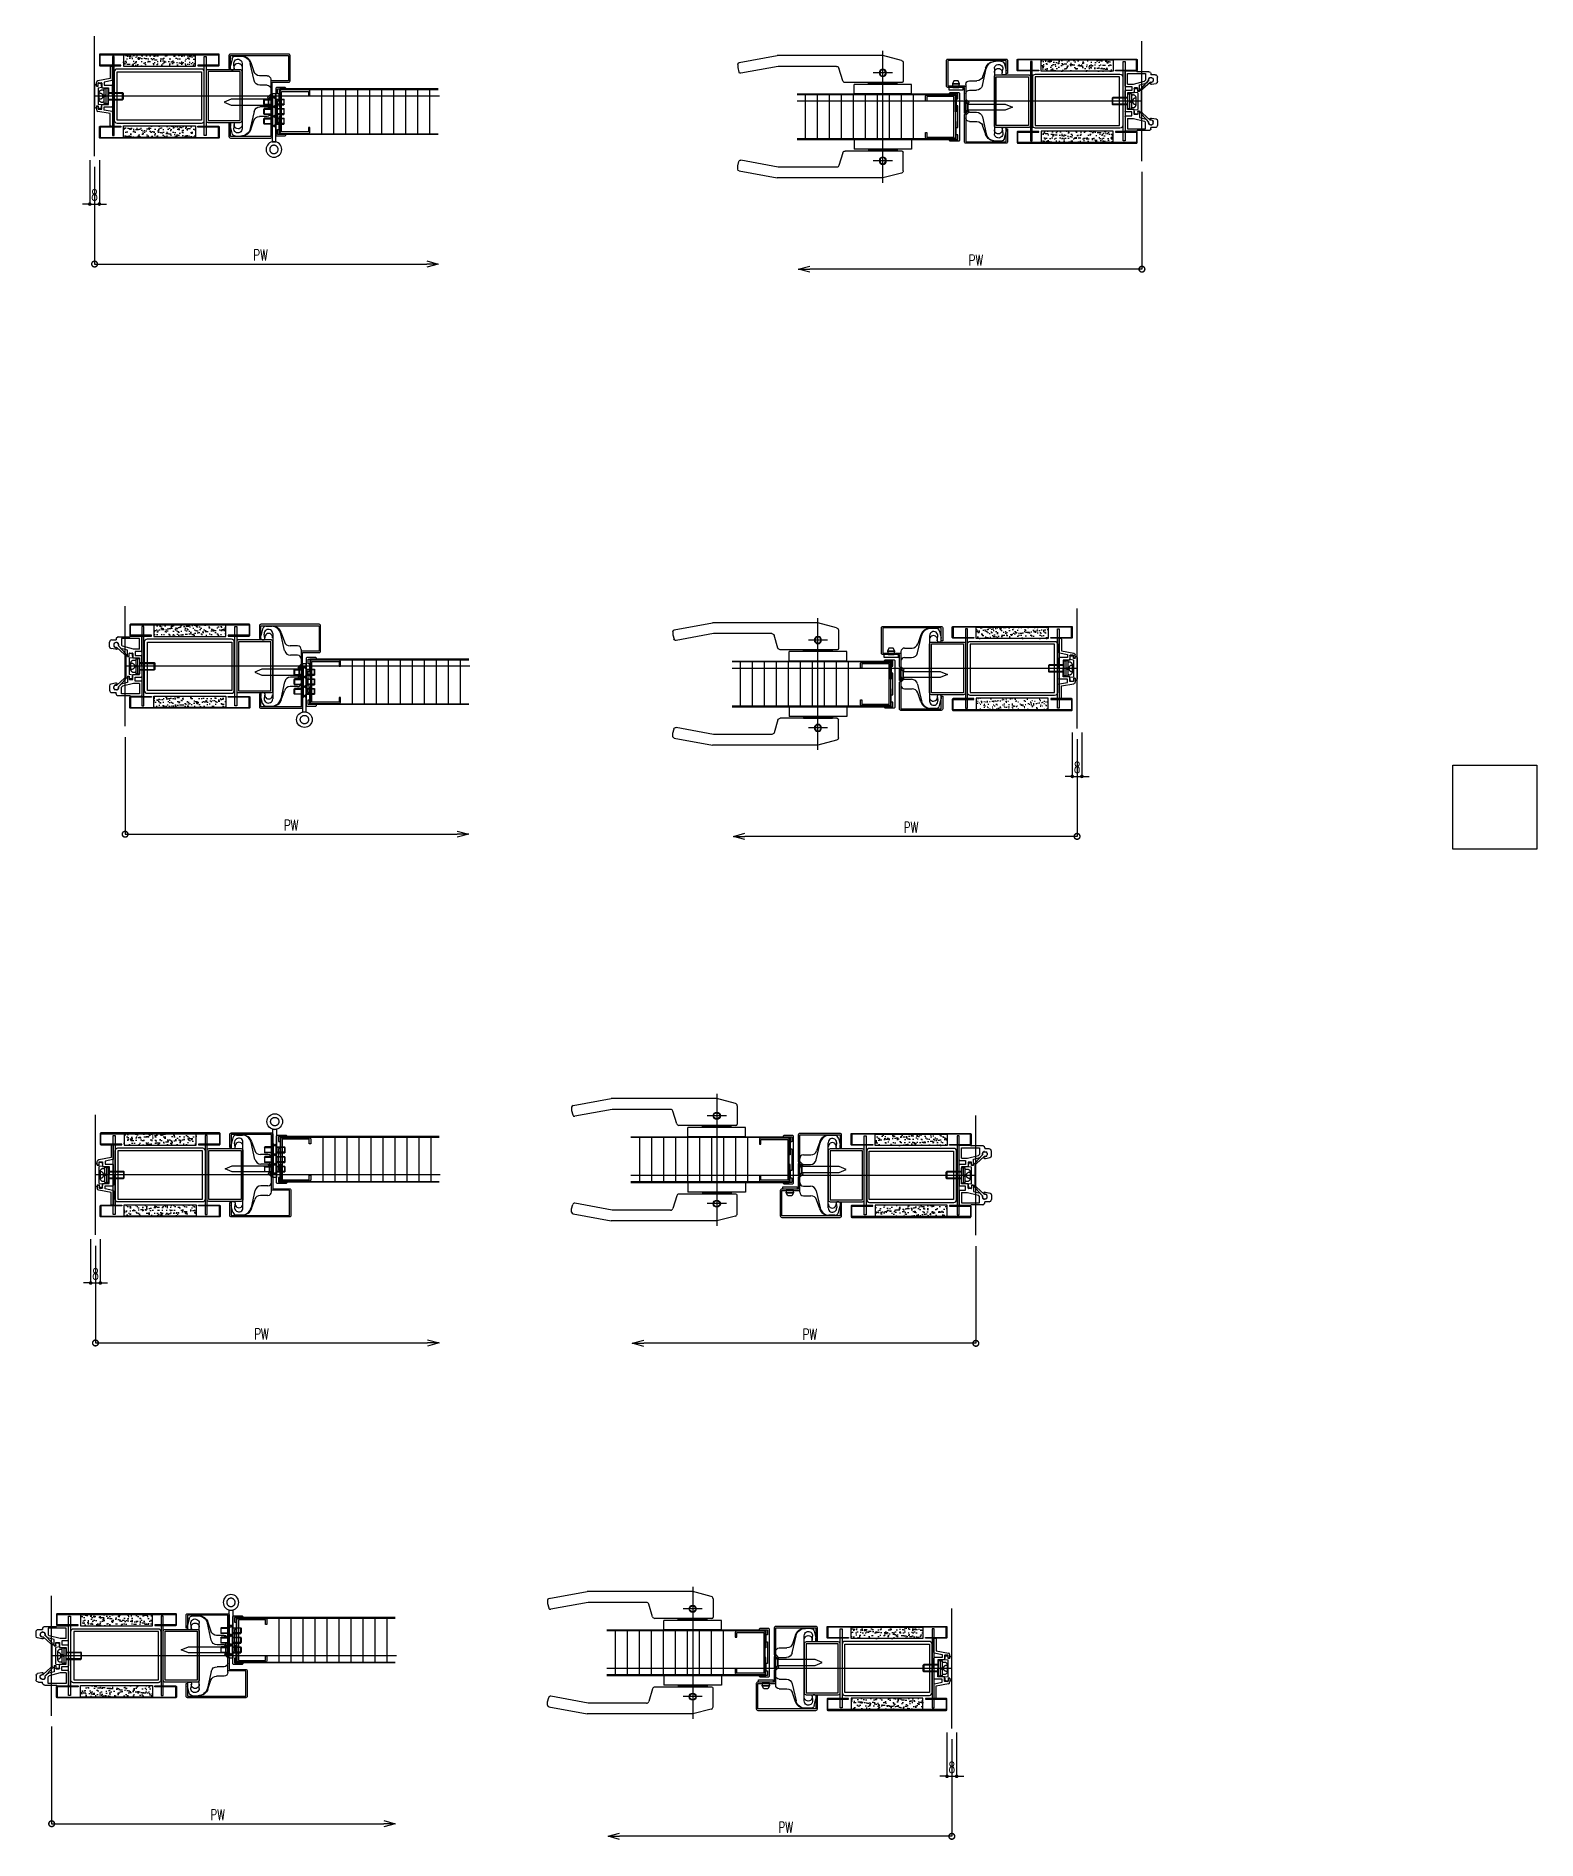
# Model space of a CAD drawing. Extents: x 21 to 47673, y 9 to 26406.
# Drawn here: x 7308 to 8560, y 17251 to 18754 of the extents above; entities that cross this region are included whole.
import ezdxf

# ---------------------------------------------------------------- set-up
doc = ezdxf.new("R2010")
doc.units = 0
doc.header["$LTSCALE"] = 10
doc.header["$PDMODE"] = 35
doc.header["$PDSIZE"] = 5
doc.linetypes.add('HIDDEN', pattern=[9.525, 6.35, -3.175])
for name, color, linetype in [('_基準', 1, 'Continuous'), ('_製品', 4, 'Continuous'), ('_製品寸法', 9, 'Continuous')]:
    doc.layers.add(name, color=color, linetype=linetype)
doc.styles.add('OKAMURA', font='simplex8.shx', dxfattribs={"width": 0.7, "bigfont": 'BIGFONT.shx'})
doc.dimstyles.new('OKAMURA-003', dxfattribs={"dimscale": 3, "dimtxt": 3, "dimasz": 1, "dimexe": 0, "dimexo": 3, "dimgap": 1, "dimtad": 1, "dimdec": 3, "dimdsep": 46, "dimtxsty": 'OKAMURA', "dimblk1": 'DOT', "dimblk2": 'DOT', "dimsah": 1, "dimcen": 0, "dimclrd": 9, "dimclre": 9, "dimclrt": 3, "dimadec": 0, "dimazin": 0, "dimtfac": 1, "dimtdec": 3, "dimtix": 1, "dimtmove": 2, "dimatfit": 3, "dimldrblk": 'NONE', "dimfxl": 0, "dimtolj": 1, "dimarcsym": 0})

# ---------------------------------------------------------------- blocks, each defined once
blk = doc.blocks.new('AUDIT_I_130227104929-0')
for p, q in [((0, 4), (0, -4)), ((0, 4), (0.3, 4)), ((0.3, 4), (0.3, -4)), ((0.3, 4), (2.3, 2)), ((2.7, 2), (2.7, -1.9)), ((8, 1.6), (2.7, 1.6)), ((2.8, 2), (7.8, 2)), ((8, 1.6), (7.8, 2)), ((7.8, 2), (7.8, -1.9)), ((8, -1.5), (8, 1.6)), ((0, -4), (0.3, -4)), ((0.3, -4), (2.3, -1.9)), ((8, -1.5), (2.7, -1.5)), ((2.8, -1.9), (7.8, -1.9)), ((8, -1.5), (7.8, -1.9))]:
    blk.add_line(p, q)
for centre, radius, start, end in [((2.5, 2.2), 0.3, 225, 315), ((2.8, 2.1), 0.101, 249.8874, 290.1126), ((2.5, -2.1), 0.3, 45, 135), ((2.8, -2), 0.101, 69.8874, 110.1126)]:
    blk.add_arc(centre, radius, start, end)
blk = doc.blocks.new('A$C72ED3FC6')
at = {"layer": '_製品'}
for p, q in [((0.5, 9.3), (0, 8.7)), ((12.8, 8.7), (0, 8.7)), ((0, 8.7), (0, 3.7)), ((12.8, 3.7), (0, 3.7)), ((0, 3.7), (0.5, 3.2)), ((12.8, 9.3), (0.5, 9.3)), ((0.5, 3.2), (0.5, 9.3)), ((12.8, 3.2), (0.5, 3.2)), ((12.8, 12.5), (14.4, 12.5)), ((12.8, 12.5), (12.8, 0)), ((14.4, 0), (12.8, 0)), ((14.4, 12.5), (14.4, 0)), ((16, 12.5), (14.4, 12.5)), ((14.4, 7.2), (16, 6.3)), ((14.4, 6.3), (16, 5.3)), ((16, 12.5), (16, 0)), ((14.4, 0), (16, 0))]:
    blk.add_line(p, q, dxfattribs=at)
at = {"layer": '_製品', "linetype": 'HIDDEN', "ltscale": 0.5}
blk.add_line((20, 3.7), (20, 8.7), dxfattribs=at)
for centre, radius, start, end in [((17.5, 9), 2.48, 353.0727, 128.2119), ((17.5, 3.5), 2.48, 231.7881, 6.9274), ((19.4, 6.5), 2.37, 74.4113, 185.2), ((19.4, 6), 2.37, 174.8002, 285.5887)]:
    blk.add_arc(centre, radius, start, end, dxfattribs=at)
blk = doc.blocks.new('A$C46606B5D')
at = {"layer": '_製品'}
for p, q in [((0, 17.8), (0.5, 21)), ((3, 17.5), (0, 17.8)), ((0.5, 21), (3, 21)), ((3, 18.8), (3, 21)), ((4.5, 18.8), (3, 18.8)), ((3, 17.5), (3, 3.5)), ((4.5, 18.8), (4.5, 20.5)), ((4.5, 20.5), (5, 20.5)), ((6, 19.5), (5, 20.5)), ((6, 19.5), (6, 1.5)), ((0, 3.2), (3, 3.5)), ((0.5, 0), (0, 3.2)), ((0.5, 0), (3, 0)), ((3, 2.3), (3, 0)), ((4.5, 2.3), (3, 2.3)), ((4.5, 2.3), (4.5, 0.5)), ((4.5, 0.5), (5, 0.5)), ((6, 1.5), (5, 0.5))]:
    blk.add_line(p, q, dxfattribs=at)
blk = doc.blocks.new('A$C79397D4C')
at = {"layer": '_製品'}
for p, q in [((23, 99), (23, 79.2)), ((24, 100), (26, 100)), ((27, 76.6), (27, 99)), ((0, 67.6), (0, 72.6)), ((0.6, 67), (2.4, 67)), ((23, 79.2), (2.5, 75.5)), ((3, 67.6), (3, 71.4)), ((3.6, 72), (8.4, 72)), ((9, 71.4), (9, 64)), ((9, 64), (20, 64)), ((26.2, 75.7), (13, 73.3)), ((13, 73.3), (13, 68)), ((13, 68), (26, 68)), ((20, 64), (20, 50.6)), ((27, 50.6), (27, 67)), ((0, 32.4), (0, 27.4)), ((0.6, 33), (2.4, 33)), ((3, 32.4), (3, 28.6)), ((9, 36), (20, 36)), ((9, 28.6), (9, 36)), ((13, 26.7), (13, 32)), ((13, 32), (26, 32)), ((20, 50.6), (20.6, 50)), ((20, 50.6), (20.6, 50)), ((20, 49.4), (20.6, 50)), ((20, 49.4), (20.6, 50)), ((20, 36), (20, 49.4)), ((27, 50.6), (26.4, 50)), ((27, 50.6), (26.4, 50)), ((27, 49.4), (26.4, 50)), ((27, 49.4), (26.4, 50)), ((27, 49.4), (27, 33)), ((23, 20.8), (2.5, 24.5)), ((3.6, 28), (8.4, 28)), ((26.2, 24.3), (13, 26.7)), ((23, 1), (23, 20.8)), ((24, 0), (26, 0)), ((27, 23.4), (27, 1))]:
    blk.add_line(p, q, dxfattribs=at)
for centre, radius, start, end in [((24, 99), 1, 90, 180), ((26, 99), 1, 0, 90), ((3, 72.6), 3, 100, 180), ((0.6, 67.6), 0.6, 180, 270), ((2.4, 67.6), 0.6, 270, 360), ((3.6, 71.4), 0.6, 90, 180), ((8.4, 71.4), 0.6, 0, 90), ((26, 67), 1, 0, 90), ((26, 76.6), 1, 280, 0), ((0.6, 32.4), 0.6, 90, 180), ((2.4, 32.4), 0.6, 0, 90), ((26, 33), 1, 270, 0), ((3, 27.4), 3, 180, 260), ((3.6, 28.6), 0.6, 180, 270), ((8.4, 28.6), 0.6, 270, 0), ((24, 1), 1, 180, 270), ((26, 1), 1, 270, 0), ((26, 23.4), 1, 0, 80)]:
    blk.add_arc(centre, radius, start, end, dxfattribs=at)
blk = doc.blocks.new('P15CEUG枠')
at = {"layer": '_製品', "xscale": -0.5, "yscale": 0.5, "zscale": 0.5}
blk.add_blockref('A$C79397D4C', (-1.5, -25), dxfattribs=at)
at = {"layer": '_製品'}
for name, p in [('A$C72ED3FC6', (-23.8, -6.3)), ('A$C46606B5D', (-6, -10.5))]:
    blk.add_blockref(name, p, dxfattribs=at)
blk = doc.blocks.new('P15_BASE_SS_SE_UG_CHOT')
at = {"layer": '_製品'}
h = blk.add_hatch(dxfattribs=at)
h.set_pattern_fill('AR-SAND', color=256, scale=0.1, style=0)
h.set_pattern_definition([(37.5, (-5088.2946, -2583.4344), (-0.160003, 4.8941324), [0, -3.8608, 0, -4.318, 0, -4.1275]), (7.5, (-5088.2946, -2583.4344), (4.495233, 7.168251), [0, -2.0828, 0, -3.4798, 0, -1.3335]), (327.5, (-5091.419, -2583.4344), (7.9099237, 0.014372), [0, -1.27, 0, -4.572, 0, -5.969]), (317.5, (-5091.419, -2583.4344), (7.6355645, 2.229293), [0, -0.635, 0, -2.9972, 0, -3.429])])
h.paths.add_polyline_path([(-24, 24.9), (-84, 24.9), (-84, 34.4), (-24, 34.4)])
h = blk.add_hatch(dxfattribs=at)
h.set_pattern_fill('AR-SAND', color=256, scale=0.1, style=0)
h.set_pattern_definition([(37.5, (-5088.2946, -2676.4513), (-0.160003, 4.8941324), [0, -3.8608, 0, -4.318, 0, -4.1275]), (7.5, (-5088.2946, -2676.451), (4.495233, 7.168251), [0, -2.0828, 0, -3.4798, 0, -1.3335]), (327.5, (-5091.419, -2676.4513), (7.9099237, 0.014372), [0, -1.27, 0, -4.572, 0, -5.969]), (317.5, (-5091.419, -2676.451), (7.6355645, 2.229293), [0, -0.635, 0, -2.9972, 0, -3.429])])
h.paths.add_polyline_path([(-24, -24.9), (-84, -24.9), (-84, -34.4), (-24, -34.4)])
for p, q in [((-117.5, 33.3), (-122.7, 33.3)), ((-114.6, 31), (-113.2, 25.3)), ((-143.8, 17), (-137.5, 17)), ((-133, 13), (-129.8, 27.1)), ((-130.2, 27.9), (-132.8, 20.4)), ((-123, 27.2), (-123, 23.9)), ((-123, 27.2), (-123, -27.2)), ((-123, 23.9), (-123, -27.2)), ((-116.5, 23.1), (-116, 26.8)), ((-114.2, 22), (-115.5, 22)), ((-113.2, 23), (-113.2, 25.3)), ((-279.5, -31.4), (-279.5, 5.4)), ((-269.5, -31.4), (-269.5, 5.4)), ((-259.5, -31.4), (-259.5, 5.4)), ((-249.5, -31.4), (-249.5, 5.4)), ((-239.5, -31.4), (-239.5, 5.4)), ((-229.5, -31.4), (-229.5, 5.4)), ((-219.5, -31.4), (-219.5, 5.4)), ((-209.5, -31.4), (-209.5, 5.4)), ((-199.5, -31.4), (-199.5, 5.4)), ((-189.5, -31.4), (-189.5, 5.4)), ((-146.8, 14), (-146.8, -14)), ((-143.8, 9.1), (-137.9, 9.1)), ((-143.8, -9.1), (-137.9, -9.1)), ((-133, -13), (-129.8, -27.1)), ((-143.8, -17), (-137.5, -17)), ((-130.2, -27.9), (-132.8, -20.4)), ((-116.5, -23.1), (-116, -26.8)), ((-114.2, -22), (-115.5, -22)), ((-114.6, -31), (-113.2, -25.3)), ((-113.2, -23), (-113.2, -25.3)), ((-117.5, -33.3), (-122.7, -33.3))]:
    blk.add_line(p, q, dxfattribs=at)
for points in [[(-146.8, 11.5), (-146.8, 1.6), (-144.1, -1.2), (-144.9, -2), (-147.6, 0.7, -0.198912), (-148, 1.6), (-148, 11.5), (-161.8, 11.5, -0.414214), (-163, 12.7), (-163, 33.8, -0.414214), (-161.8, 35), (-113.2, 35, -0.414214), (-112, 33.8), (-112, 23), (-113.2, 23), (-113.2, 33.8), (-161.8, 33.8), (-161.8, 12.7), (-148, 12.7, -0.414214)], [(-103.4, 35), (-4.6, 35, -0.414214), (-4, 34.4), (-4, 25.8, -0.414214), (-4.6, 25.2), (-22, 25.2), (-22, 25.8), (-4.6, 25.8), (-4.6, 34.4), (-103.4, 34.4), (-103.4, 25.8), (-86, 25.8), (-86, 25.2), (-103.4, 25.2, -0.414214), (-104, 25.8), (-104, 34.4, -0.414214)], [(-93, 20.4), (-93, -20.4, -0.414214), (-94.6, -22), (-121.4, -22, -0.414214), (-123, -20.4), (-123, 20.4, -0.414214), (-121.4, 22), (-94.6, 22, -0.414214)], [(-89.1, 22.5), (-18.7, 22.5, -0.414214), (-16.4, 20.2), (-16.4, -20.2, -0.414214), (-18.7, -22.5), (-89.1, -22.5, -0.414214), (-91.4, -20.2), (-91.4, 20.2, -0.414214)], [(-178.3, 5.1), (-155.7, 5.1, -0.414214), (-154.5, 3.9), (-154.5, -29.9, -0.414214), (-155.7, -31.1), (-178.3, -31.1, -0.414214), (-179.5, -29.9), (-179.5, -26.1), (-178.3, -26.1), (-178.3, -29.9), (-155.7, -29.9), (-155.7, 3.9), (-178.3, 3.9), (-178.3, 0.1), (-179.5, 0.1), (-179.5, 3.9, -0.414214)], [(-151, 2), (-148, 2), (-148, -38.2, 0.116963), (-151, -38.2)], [(-146.8, -33.8), (-113.2, -33.8), (-113.2, -23), (-112, -23), (-112, -33.8, -0.414214), (-113.2, -35), (-146.8, -35, -0.414214), (-148, -33.8), (-148, -11.6, -0.198912), (-147.6, -10.7), (-144.9, -8), (-144.1, -8.8), (-146.8, -11.6)], [(-103.4, -35), (-4.6, -35, 0.414214), (-4, -34.4), (-4, -25.8, 0.414214), (-4.6, -25.2), (-22, -25.2), (-22, -25.8), (-4.6, -25.8), (-4.6, -34.4), (-103.4, -34.4), (-103.4, -25.8), (-86, -25.8), (-86, -25.2), (-103.4, -25.2, 0.414214), (-104, -25.8), (-104, -34.4, 0.414214)]]:
    blk.add_lwpolyline(points, format="xyb", close=True, dxfattribs=at)
for points in [[(-93, -33), (-91.4, -33), (-91.4, 33), (-93, 33)], [(-24, 24.9), (-84, 24.9), (-84, 34.4), (-24, 34.4)], [(-14.8, -33), (-16.4, -33), (-16.4, 33), (-14.8, 33)], [(-94.6, 20.4), (-94.6, -20.4), (-121.4, -20.4), (-121.4, 20.4)], [(-89.1, 20.2), (-89.1, -20.2), (-18.7, -20.2), (-18.7, 20.2)], [(-153.9, 2), (-152.5, 2), (-152.5, 6), (-159.5, 6), (-159.5, 6.6), (-158.9, 7.2), (-151.6, 7.2), (-151, 6.6), (-151, -32.6), (-151.6, -33.2), (-158.9, -33.2), (-159.5, -32.6), (-159.5, -32), (-152.5, -32), (-152.5, -28), (-153.9, -28), (-153.9, -22), (-152.5, -22), (-152.5, -4), (-153.9, -4)], [(-147.6, 0), (-147.6, -10), (-148, -10), (-148, 0)], [(-123, -2.5), (-114, -2.5), (-108, -5), (-114, -7.5), (-123, -7.5)], [(-24, -24.9), (-84, -24.9), (-84, -34.4), (-24, -34.4)]]:
    blk.add_lwpolyline(points, close=True, dxfattribs=at)
for points in [[(-286.5, 6), (-154.5, 6, -0.408367), (-153.9, 5.4), (-153.9, -9), (-154.5, -9), (-154.5, 5.4), (-286.5, 5.4)], [(-286.5, -32), (-154.5, -32, 0.408367), (-153.9, -31.4), (-153.9, -17), (-154.5, -17), (-154.5, -31.4), (-286.5, -31.4)]]:
    blk.add_lwpolyline(points, format="xyb", dxfattribs=at)
at = {"layer": '_製品', "linetype": 'HIDDEN'}
for points in [[(-147.6, -10), (-147.6, 0), (-145.1, -2.5), (-145.1, -7.5)], [(-145.1, -2.5), (-123, -2.5), (-123, -7.5), (-145.1, -7.5)]]:
    blk.add_lwpolyline(points, close=True, dxfattribs=at)
at = {"layer": '_製品'}
blk.add_circle((-149.5, -44.5), 6.5, dxfattribs=at)
at = {"layer": '_製品', "linetype": 'HIDDEN'}
blk.add_circle((-149.5, -44.5), 3.5, dxfattribs=at)
at = {"layer": '_製品'}
for centre, radius, start, end in [((-122.7, 25.3), 8, 90, 161.3544), ((-122, 25.3), 8, 90, 167.2467), ((-119.5, 27.2), 3.5, 352.7196, 180), ((-117.5, 30.3), 3, 14.0362, 90), ((-143.8, 14), 3, 90, 180), ((-137.5, 22), 5, 270, 341.3544), ((-119.7, 24), 3.3, 353.371, 183.5845), ((-115.5, 23), 1, 172.7196, 270), ((-114.2, 23), 1, 270, 0), ((-143.8, 6.1), 3, 90, 180), ((-137.9, 14.1), 5, 270, 347.2467), ((-143.8, -6.1), 3, 180, 270), ((-143.8, -14), 3, 180, 270), ((-137.9, -14.1), 5, 12.7533, 90), ((-137.5, -22), 5, 18.6456, 90), ((-122.7, -25.3), 8, 198.6456, 270), ((-122, -25.3), 8, 192.7533, 270), ((-119.7, -24), 3.3, 176.4155, 6.629), ((-119.5, -27.2), 3.5, 180, 7.2804), ((-115.5, -23), 1, 90, 187.2804), ((-114.2, -23), 1, 0, 90), ((-117.5, -30.3), 3, 270, 345.9638)]:
    blk.add_arc(centre, radius, start, end, dxfattribs=at)
blk.add_blockref('P15CEUG枠', (0, 0), dxfattribs=at)
at = {"layer": '_製品', "yscale": 1.25, "zscale": 1.25}
for p, xscale in [((-148, -5), -1.25), ((-148, -13), -1.25), ((-151, -5), 1.25), ((-151, -13), 1.25), ((-148, -21), -1.25), ((-151, -21), 1.25)]:
    blk.add_blockref('AUDIT_I_130227104929-0', p, dxfattribs=dict(at, xscale=xscale))
blk = doc.blocks.new('_DotSmall')
at = {"color": 0, "const_width": 0.5}
blk.add_lwpolyline([(-0.0625, 0, 1), (0.0625, 0, 1)], format="xyb", close=True, dxfattribs=at)
blk = doc.blocks.new('_Open30')
at = {"color": 0, "linetype": 'ByBlock', "lineweight": -2}
for p, q in [((-1, 0.27), (0, 0)), ((0, 0), (-1, -0.27)), ((0, 0), (-1, 0))]:
    blk.add_line(p, q, dxfattribs=at)
blk = doc.blocks.new('*D498')
at = {"layer": '_製品寸法', "color": 9, "lineweight": -2, "transparency": 16777216}
for p, q in [((0, -59), (0, -140)), ((0, -140), (276.9, -140))]:
    blk.add_line(p, q, dxfattribs=at)
at = {"layer": 'Defpoints', "color": 0, "transparency": 16777216}
for p in [(286.5, -32), (0, -50), (286.5, -140)]:
    blk.add_point(p, dxfattribs=at)
at = {"layer": '_製品寸法', "color": 9, "lineweight": -2, "transparency": 16777216, "xscale": 9.600000000000001, "yscale": 9.600000000000001, "zscale": 9.600000000000001, "rotation": 180}
blk.add_blockref('_DotSmall', (0, -140), dxfattribs=at)
at = {"layer": '_製品寸法', "color": 9, "lineweight": -2, "transparency": 16777216, "xscale": 9.600000000000001, "yscale": 9.600000000000001, "zscale": 9.600000000000001}
blk.add_blockref('_Open30', (286.5, -140), dxfattribs=at)
at = {"layer": '_製品寸法', "color": 3, "transparency": 16777216, "insert": (138.4, -132.5), "char_height": 9, "attachment_point": 5, "style": 'OKAMURA'}
blk.add_mtext('\\A1;PW', dxfattribs=at)
blk = doc.blocks.new('_None')
blk = doc.blocks.new('_DOT')
at = {"color": 0, "linetype": 'ByBlock'}
blk.add_line((-0.5, 0), (-1, 0), dxfattribs=at)
at = {"color": 0, "linetype": 'ByBlock', "const_width": 0.5}
blk.add_lwpolyline([(-0.25, 0, 1), (0.25, 0, 1)], format="xyb", close=True, dxfattribs=at)
blk = doc.blocks.new('*D499')
at = {"layer": '_製品寸法', "color": 9, "lineweight": -2, "transparency": 16777216}
for p, q in [((-4, -53.4), (-4, -90)), ((4, -53.4), (4, -90)), ((-7, -90), (-10, -90)), ((-4, -90), (4, -90)), ((7, -90), (10, -90))]:
    blk.add_line(p, q, dxfattribs=at)
at = {"layer": 'Defpoints', "color": 0, "transparency": 16777216}
for p in [(-4, -44.4), (4, -44.4), (4, -90)]:
    blk.add_point(p, dxfattribs=at)
at = {"layer": '_製品寸法', "color": 9, "lineweight": -2, "transparency": 16777216, "xscale": 3, "yscale": 3, "zscale": 3}
blk.add_blockref('_DOT', (-4, -90), dxfattribs=at)
at = {"layer": '_製品寸法', "color": 9, "lineweight": -2, "transparency": 16777216, "xscale": 3, "yscale": 3, "zscale": 3, "rotation": 180}
blk.add_blockref('_DOT', (4, -90), dxfattribs=at)
at = {"layer": '_製品寸法', "color": 3, "transparency": 16777216, "insert": (0, -82.5), "char_height": 9, "attachment_point": 5, "style": 'OKAMURA'}
blk.add_mtext('\\A1;8', dxfattribs=at)
blk = doc.blocks.new('A$C32CB7D14')
at = {"layer": '_製品'}
for p, q in [((0, 19.5), (1, 20.5)), ((0, 19.5), (0, 1.5)), ((1.5, 20.5), (1, 20.5)), ((1.5, 18.7), (1.5, 20.5)), ((1.5, 18.7), (3, 18.7)), ((3, 18.7), (3, 21)), ((5.5, 21), (3, 21)), ((3, 17.5), (6, 17.8)), ((3, 17.5), (3, 3.5)), ((6, 17.8), (5.5, 21)), ((0, 1.5), (1, 0.5)), ((1.5, 0.5), (1, 0.5)), ((1.5, 2.2), (1.5, 0.5)), ((1.5, 2.2), (3, 2.2)), ((6, 3.2), (3, 3.5)), ((3, 2.2), (3, 0)), ((5.5, 0), (6, 3.2)), ((5.5, 0), (3, 0))]:
    blk.add_line(p, q, dxfattribs=at)
blk = doc.blocks.new('A$C47657887')
at = {"layer": '_製品'}
for p, q in [((2.5, 6), (8.9, 0.2)), ((9.8, 1), (3.9, 7.4))]:
    blk.add_line(p, q, dxfattribs=at)
for centre, radius, start, end in [((2, 8), 2, 345.1323, 284.8682), ((9.3, 0.6), 0.6, 225, 45)]:
    blk.add_arc(centre, radius, start, end, dxfattribs=at)
blk = doc.blocks.new('P15CEUS枠')
at = {"layer": '_製品'}
for p, q in [((-13.5, 16.3), (-13.5, 20)), ((-11.5, 22), (-8, 22)), ((-10, 18.1), (-10, 17.1)), ((-7.8, 19.8), (-8.8, 19.6)), ((-7.8, 15.6), (-8.5, 15.6)), ((-8, 23), (-8, 22)), ((-7.6, 23.8), (-6.8, 24.3)), ((-6.2, 24.5), (3.5, 24.5)), ((-6, 18.3), (-6, 17.1)), ((-6, 17.1), (-4.3, 15.4)), ((11.5, 23), (-3.5, 23)), ((-3.5, 23), (-3.5, 17.5)), ((-3.5, 17.5), (-2.7, 16.6)), ((6.5, 14.3), (-2.7, 16.6)), ((3.9, 24.9), (3.5, 24.5)), ((4.1, 25), (13, 25)), ((11.5, 14.3), (11.5, 23)), ((13.5, 12.8), (13.5, 24.5)), ((-8.6, 14.1), (-12.3, 14.8)), ((-7.8, 14.1), (-8.6, 14.1)), ((1.5, 13.5), (-2.9, 14.6)), ((1.5, 8.8), (1.5, 13.5)), ((1.8, 8.5), (2.7, 8.5)), ((3, 8.8), (3, 10.7)), ((3.3, 11), (5.7, 11)), ((6, 10.7), (6, 7)), ((6, 7), (11.5, 7)), ((11.5, 14.3), (6.5, 14.3)), ((8, 12.3), (8, 9)), ((13, 12.3), (8, 12.3)), ((8, 9), (13, 9)), ((11.5, 7), (11.5, 0.3)), ((11.5, 0.3), (11.8, 0)), ((11.5, -0.3), (11.8, 0)), ((13.5, 0.3), (13.2, 0)), ((13.2, 0), (13.5, -0.3)), ((13.5, 0.3), (13.5, 8.5)), ((-8.6, -14.1), (-12.3, -14.8)), ((-7.8, -14.1), (-8.6, -14.1)), ((1.5, -13.5), (-2.9, -14.6)), ((6.5, -14.3), (-2.7, -16.6)), ((1.5, -8.8), (1.5, -13.5)), ((1.8, -8.5), (2.7, -8.5)), ((3, -8.8), (3, -10.7)), ((3.3, -11), (5.7, -11)), ((6, -7), (11.5, -7)), ((6, -10.7), (6, -7)), ((11.5, -14.3), (6.5, -14.3)), ((8, -9), (13, -9)), ((8, -12.3), (8, -9)), ((13, -12.3), (8, -12.3)), ((11.5, -7), (11.5, -0.3)), ((11.5, -14.3), (11.5, -23)), ((13.5, -0.3), (13.5, -8.5)), ((13.5, -12.8), (13.5, -24.5)), ((13.5, -12.8), (13.5, -24.5)), ((-13.5, -16.3), (-13.5, -20)), ((-11.5, -22), (-8, -22)), ((-10, -18.1), (-10, -17.1)), ((-7.8, -19.8), (-8.8, -19.6)), ((-7.8, -15.6), (-8.5, -15.6)), ((-8, -23), (-8, -22)), ((-7.6, -23.8), (-6.8, -24.3)), ((-6.2, -24.5), (3.5, -24.5)), ((-6, -17.1), (-4.3, -15.4)), ((-6, -18.3), (-6, -17.1)), ((-3.5, -17.5), (-2.7, -16.6)), ((-3.5, -23), (-3.5, -17.5)), ((11.5, -23), (-3.5, -23)), ((3.9, -24.9), (3.5, -24.5)), ((4.1, -25), (13, -25))]:
    blk.add_line(p, q, dxfattribs=at)
for centre, radius, start, end in [((-11.5, 20), 2, 90, 180), ((-12, 16.3), 1.5, 180, 260), ((-8.5, 18.1), 1.5, 100, 180), ((-8.5, 17.1), 1.5, 180, 270), ((-7, 23), 1, 123.6901, 180), ((-7.5, 18.3), 1.5, 0, 100), ((-7.8, 14.9), 0.75, 270, 90), ((-6.2, 23.5), 1, 90, 123.6901), ((-2.2, 17.5), 3, 225, 255.5), ((4.1, 24.7), 0.3, 90, 135), ((13, 24.5), 0.5, 0, 90), ((1.8, 8.8), 0.3, 180, 270), ((2.7, 8.8), 0.3, 270, 0), ((3.3, 10.7), 0.3, 90, 180), ((5.7, 10.7), 0.3, 0, 90), ((13, 12.8), 0.5, 270, 0), ((13, 8.5), 0.5, 0, 90), ((-12, -16.3), 1.5, 100, 180), ((-7.8, -14.9), 0.75, 270, 90), ((-2.2, -17.5), 3, 104.5, 135), ((1.8, -8.8), 0.3, 90, 180), ((2.7, -8.8), 0.3, 0, 90), ((3.3, -10.7), 0.3, 180, 270), ((5.7, -10.7), 0.3, 270, 360), ((13, -8.5), 0.5, 270, 0), ((13, -12.8), 0.5, 0, 90), ((-11.5, -20), 2, 180, 270), ((-8.5, -17.1), 1.5, 90, 180), ((-8.5, -18.1), 1.5, 180, 260), ((-7, -23), 1, 180, 236.3099), ((-7.5, -18.3), 1.5, 260, 360), ((-6.2, -23.5), 1, 236.3099, 270), ((4.1, -24.7), 0.3, 225, 270), ((13, -24.5), 0.5, 270, 0)]:
    blk.add_arc(centre, radius, start, end, dxfattribs=at)
for name, p in [('A$C47657887', (-10, 9.7)), ('A$C32CB7D14', (0, -10.5))]:
    blk.add_blockref(name, p, dxfattribs=at)
at = {"layer": '_製品', "xscale": -1}
blk.add_blockref('A$C72ED3FC6', (24.3, -6.3), dxfattribs=at)
at = {"layer": '_製品', "xscale": -1, "rotation": 180}
blk.add_blockref('A$C47657887', (-10, -9.7), dxfattribs=at)
blk = doc.blocks.new('P15_BASE_SS_SE_US')
at = {"layer": '_製品'}
h = blk.add_hatch(dxfattribs=at)
h.set_pattern_fill('AR-SAND', color=256, scale=0.1, style=0)
h.set_pattern_definition([(37.5, (-4872.2946, -2583.4344), (-0.160003, 4.8941324), [0, -3.8608, 0, -4.318, 0, -4.1275]), (7.5, (-4872.2946, -2583.4344), (4.495233, 7.168251), [0, -2.0828, 0, -3.4798, 0, -1.3335]), (327.5, (-4875.419, -2583.4344), (7.9099237, 0.014372), [0, -1.27, 0, -4.572, 0, -5.969]), (317.5, (-4875.419, -2583.4344), (7.6355645, 2.229293), [0, -0.635, 0, -2.9972, 0, -3.429])])
h.paths.add_polyline_path([(24, 24.9), (84, 24.9), (84, 34.4), (24, 34.4)])
h = blk.add_hatch(dxfattribs=at)
h.set_pattern_fill('AR-SAND', color=256, scale=0.1, style=0)
h.set_pattern_definition([(37.5, (-4872.2946, -2676.4513), (-0.160003, 4.8941324), [0, -3.8608, 0, -4.318, 0, -4.1275]), (7.5, (-4872.2946, -2676.451), (4.495233, 7.168251), [0, -2.0828, 0, -3.4798, 0, -1.3335]), (327.5, (-4875.419, -2676.4513), (7.9099237, 0.014372), [0, -1.27, 0, -4.572, 0, -5.969]), (317.5, (-4875.419, -2676.451), (7.6355645, 2.229293), [0, -0.635, 0, -2.9972, 0, -3.429])])
h.paths.add_polyline_path([(24, -24.9), (84, -24.9), (84, -34.4), (24, -34.4)])
for p, q in [((114.6, 31), (113.2, 25.3)), ((117.5, 33.3), (122.7, 33.3)), ((113.2, 23), (113.2, 25.3)), ((114.2, 22), (115.5, 22)), ((116.5, 23.1), (116, 26.8)), ((123, 27.2), (123, 23.9)), ((123, 27.2), (123, -27.2)), ((123, 23.9), (123, -27.2)), ((133, 13), (129.8, 27.1)), ((130.2, 27.9), (132.8, 20.4)), ((143.8, 17), (137.5, 17)), ((143.8, 9.1), (137.9, 9.1)), ((146.8, 14), (146.8, -14)), ((190.5, -31.4), (190.5, 5.4)), ((200.5, -31.4), (200.5, 5.4)), ((210.5, -31.4), (210.5, 5.4)), ((220.5, -31.4), (220.5, 5.4)), ((230.5, -31.4), (230.5, 5.4)), ((240.5, -31.4), (240.5, 5.4)), ((250.5, -31.4), (250.5, 5.4)), ((260.5, -31.4), (260.5, 5.4)), ((270.5, -31.4), (270.5, 5.4)), ((280.5, -31.4), (280.5, 5.4)), ((133, -13), (129.8, -27.1)), ((143.8, -9.1), (137.9, -9.1)), ((113.2, -23), (113.2, -25.3)), ((114.6, -31), (113.2, -25.3)), ((114.2, -22), (115.5, -22)), ((116.5, -23.1), (116, -26.8)), ((130.2, -27.9), (132.8, -20.4)), ((143.8, -17), (137.5, -17)), ((117.5, -33.3), (122.7, -33.3))]:
    blk.add_line(p, q, dxfattribs=at)
for points in [[(103.4, 35), (4.6, 35, 0.414214), (4, 34.4), (4, 25.8, 0.414214), (4.6, 25.2), (22, 25.2), (22, 25.8), (4.6, 25.8), (4.6, 34.4), (103.4, 34.4), (103.4, 25.8), (86, 25.8), (86, 25.2), (103.4, 25.2, 0.414214), (104, 25.8), (104, 34.4, 0.414214)], [(146.8, 11.5), (146.8, 1.6), (144.1, -1.2), (144.9, -2), (147.6, 0.7, 0.198912), (148, 1.6), (148, 11.5), (161.8, 11.5, 0.414214), (163, 12.7), (163, 33.8, 0.414214), (161.8, 35), (113.2, 35, 0.414214), (112, 33.8), (112, 23), (113.2, 23), (113.2, 33.8), (161.8, 33.8), (161.8, 12.7), (148, 12.7, 0.414214)], [(88.7, 22.5), (18.3, 22.5, 0.414214), (16, 20.2), (16, -20.2, 0.414214), (18.3, -22.5), (88.7, -22.5, 0.414214), (91, -20.2), (91, 20.2, 0.414214)], [(93, 20.4), (93, -20.4, 0.414214), (94.6, -22), (121.4, -22, 0.414214), (123, -20.4), (123, 20.4, 0.414214), (121.4, 22), (94.6, 22, 0.414214)], [(179.3, 5.1), (156.7, 5.1, 0.414214), (155.5, 3.9), (155.5, -29.9, 0.414214), (156.7, -31.1), (179.3, -31.1, 0.414214), (180.5, -29.9), (180.5, -26.1), (179.3, -26.1), (179.3, -29.9), (156.7, -29.9), (156.7, 3.9), (179.3, 3.9), (179.3, 0.1), (180.5, 0.1), (180.5, 3.9, 0.414214)], [(146.8, -33.8), (113.2, -33.8), (113.2, -23), (112, -23), (112, -33.8, 0.414214), (113.2, -35), (146.8, -35, 0.414214), (148, -33.8), (148, -11.6, 0.198912), (147.6, -10.7), (144.9, -8), (144.1, -8.8), (146.8, -11.6)], [(103.4, -35), (4.6, -35, -0.414214), (4, -34.4), (4, -25.8, -0.414214), (4.6, -25.2), (22, -25.2), (22, -25.8), (4.6, -25.8), (4.6, -34.4), (103.4, -34.4), (103.4, -25.8), (86, -25.8), (86, -25.2), (103.4, -25.2, -0.414214), (104, -25.8), (104, -34.4, -0.414214)]]:
    blk.add_lwpolyline(points, format="xyb", close=True, dxfattribs=at)
for points in [[(14, -33), (15.6, -33), (15.6, 33), (14, 33)], [(24, 24.9), (84, 24.9), (84, 34.4), (24, 34.4)], [(93, -33), (91.4, -33), (91.4, 33), (93, 33)], [(89, 20.2), (89, -20.2), (18.6, -20.2), (18.6, 20.2)], [(94.6, 20.4), (94.6, -20.4), (121.4, -20.4), (121.4, 20.4)], [(153.3, 17), (156.8, 17), (158, 14.5), (152, 14.5)], [(147.6, 0), (147.6, -10), (148, -10), (148, 0)], [(149, 11.5), (161, 11.5), (161, 9.5), (149, 9.5)], [(152, 14.5), (158, 14.5), (157.5, 11.5), (152.5, 11.5)], [(154.9, 2), (153.5, 2), (153.5, 6), (160.5, 6), (160.5, 6.6), (159.9, 7.2), (152.6, 7.2), (152, 6.6), (152, -32.6), (152.6, -33.2), (159.9, -33.2), (160.5, -32.6), (160.5, -32), (153.5, -32), (153.5, -28), (154.9, -28), (154.9, -22), (153.5, -22), (153.5, -4), (154.9, -4)], [(123, -2.5), (114, -2.5), (108, -5), (114, -7.5), (123, -7.5)], [(24, -24.9), (84, -24.9), (84, -34.4), (24, -34.4)]]:
    blk.add_lwpolyline(points, close=True, dxfattribs=at)
at = {"layer": '_製品', "linetype": 'HIDDEN'}
for points in [[(147.6, -10), (147.6, 0), (145.1, -2.5), (145.1, -7.5)], [(145.1, -2.5), (123, -2.5), (123, -7.5), (145.1, -7.5)]]:
    blk.add_lwpolyline(points, close=True, dxfattribs=at)
at = {"layer": '_製品'}
for points in [[(287.5, 6), (155.5, 6, 0.408367), (154.9, 5.4), (154.9, -9), (155.5, -9), (155.5, 5.4), (287.5, 5.4)], [(287.5, -32), (155.5, -32, -0.408367), (154.9, -31.4), (154.9, -17), (155.5, -17), (155.5, -31.4), (287.5, -31.4)]]:
    blk.add_lwpolyline(points, format="xyb", dxfattribs=at)
for centre, radius, start, end in [((117.5, 30.3), 3, 90, 165.9638), ((119.5, 27.2), 3.5, 0, 187.2804), ((122, 25.3), 8, 12.7533, 90), ((122.7, 25.3), 8, 18.6456, 90), ((114.2, 23), 1, 180, 270), ((115.5, 23), 1, 270, 7.2804), ((119.7, 24), 3.3, 356.4155, 186.629), ((137.5, 22), 5, 198.6456, 270), ((143.8, 14), 3, 0, 90), ((137.9, 14.1), 5, 192.7533, 270), ((143.8, 6.1), 3, 0, 90), ((137.9, -14.1), 5, 90, 167.2467), ((143.8, -6.1), 3, 270, 0), ((143.8, -14), 3, 270, 0), ((114.2, -23), 1, 90, 180), ((115.5, -23), 1, 352.7196, 90), ((119.5, -27.2), 3.5, 172.7196, 0), ((119.7, -24), 3.3, 173.371, 3.5845), ((122, -25.3), 8, 270, 347.2467), ((122.7, -25.3), 8, 270, 341.3544), ((137.5, -22), 5, 90, 161.3544), ((117.5, -30.3), 3, 194.0362, 270)]:
    blk.add_arc(centre, radius, start, end, dxfattribs=at)
blk.add_blockref('P15CEUS枠', (0.5, 0), dxfattribs=at)
blk = doc.blocks.new('P15BASE_TAYNAM_TV')
at = {"layer": '_基準'}
for p, q in [((64, -55), (64, 55)), ((56, 36.6), (72, 36.6)), ((56, -36.6), (72, -36.6))]:
    blk.add_line(p, q, dxfattribs=at)
at = {"layer": '_製品'}
for p, q in [((48.5, 46.9), (64, 51)), ((64, 51), (152, 51)), ((183.8, 45.1), (152, 51)), ((47, 45), (47, 29.6)), ((97.4, 30), (100.6, 40.6)), ((102.5, 42), (151.2, 42)), ((151.2, 42), (182.3, 36.3)), ((185, 41), (184, 37.3)), ((185, 43.7), (185, 41)), ((40, 19), (40, 27)), ((40, 27), (88, 27)), ((40, 19), (88, 19)), ((48, 28.6), (95.5, 28.6)), ((52, 27.5), (52, 28.5)), ((76, 28.5), (52, 28.5)), ((76, 27.5), (52, 27.5)), ((52.5, 27.3), (52.5, 27.5)), ((52.5, 27), (52.5, 27.3)), ((75.5, 27.3), (52.5, 27.3)), ((55, 28.6), (55, 28.5)), ((73, 28.6), (73, 28.5)), ((75.5, 27.3), (75.5, 27.5)), ((75.5, 27), (75.5, 27.3)), ((76, 27.5), (76, 28.5)), ((88, 19), (88, 27)), ((40, -19), (40, -27)), ((40, -19), (88, -19)), ((40, -27), (88, -27)), ((47, -45), (47, -29.6)), ((48, -28.6), (95.5, -28.6)), ((52, -27.5), (52, -28.5)), ((76, -27.5), (52, -27.5)), ((76, -28.5), (52, -28.5)), ((52.5, -27), (52.5, -27.3)), ((75.5, -27.3), (52.5, -27.3)), ((52.5, -27.3), (52.5, -27.5)), ((55, -28.6), (55, -28.5)), ((73, -28.6), (73, -28.5)), ((75.5, -27), (75.5, -27.3)), ((75.5, -27.3), (75.5, -27.5)), ((76, -27.5), (76, -28.5)), ((88, -19), (88, -27)), ((97.4, -30), (100.6, -40.6)), ((102.5, -42), (151.2, -42)), ((151.2, -42), (182.3, -36.3)), ((185, -41), (184, -37.3)), ((185, -43.7), (185, -41)), ((48.5, -46.9), (64, -51)), ((64, -51), (152, -51)), ((183.8, -45.1), (152, -51))]:
    blk.add_line(p, q, dxfattribs=at)
for centre, radius in [((64, 36.6), 3), ((64, 36.6), 2.55), ((64, -36.6), 3), ((64, -36.6), 2.55)]:
    blk.add_circle(centre, radius, dxfattribs=at)
for centre, radius, start, end in [((49, 45), 2, 104.8265, 180), ((183.5, 43.7), 1.5, 0, 79.5352), ((102.5, 40), 2, 90, 162.8973), ((182.6, 37.7), 1.5, 259.5352, 345), ((48, 29.6), 1, 180, 270), ((95.5, 30.6), 2, 270, 342.8973), ((48, -29.6), 1, 90, 180), ((95.5, -30.6), 2, 17.1027, 90), ((49, -45), 2, 180, 255.1735), ((102.5, -40), 2, 197.1027, 270), ((182.6, -37.7), 1.5, 15, 100.4648), ((183.5, -43.7), 1.5, 280.4648, 0)]:
    blk.add_arc(centre, radius, start, end, dxfattribs=at)
blk = doc.blocks.new('*D1756')
at = {"layer": '_製品寸法', "color": 9, "lineweight": -2, "transparency": 16777216}
for p, q in [((0, -59), (0, -140)), ((0, -140), (-276.9, -140))]:
    blk.add_line(p, q, dxfattribs=at)
at = {"layer": 'Defpoints', "color": 0, "transparency": 16777216}
for p in [(-286.5, -32), (0, -50), (-286.5, -140)]:
    blk.add_point(p, dxfattribs=at)
at = {"layer": '_製品寸法', "color": 9, "lineweight": -2, "transparency": 16777216, "xscale": 9.600000000000001, "yscale": 9.600000000000001, "zscale": 9.600000000000001, "rotation": 180}
blk.add_blockref('_Open30', (-286.5, -140), dxfattribs=at)
at = {"layer": '_製品寸法', "color": 9, "lineweight": -2, "transparency": 16777216, "xscale": 9.600000000000001, "yscale": 9.600000000000001, "zscale": 9.600000000000001}
blk.add_blockref('_DotSmall', (0, -140), dxfattribs=at)
at = {"layer": '_製品寸法', "color": 3, "transparency": 16777216, "insert": (-138.4, -132.5), "char_height": 9, "attachment_point": 5, "style": 'OKAMURA'}
blk.add_mtext('\\A1;PW', dxfattribs=at)
blk = doc.blocks.new('P15_BASE_SS_SE_US_CHOT')
at = {"layer": '_製品'}
h = blk.add_hatch(dxfattribs=at)
h.set_pattern_fill('AR-SAND', color=256, scale=0.1, angle=180, style=0)
h.set_pattern_definition([(217.5, (5572.2946, 2720.4525), (0.1600031, -4.8941324), [0, -3.8608, 0, -4.318, 0, -4.1275]), (187.5, (5572.2946, 2720.4525), (-4.495233, -7.168251), [0, -2.0828, 0, -3.4798, 0, -1.3335]), (147.5, (5575.419, 2720.4525), (-7.9099237, -0.0143718), [0, -1.27, 0, -4.572, 0, -5.969]), (137.5, (5575.419, 2720.4525), (-7.6355645, -2.229293), [0, -0.635, 0, -2.9972, 0, -3.429])])
h.paths.add_polyline_path([(24, 24.9), (84, 24.9), (84, 34.4), (24, 34.4)])
h = blk.add_hatch(dxfattribs=at)
h.set_pattern_fill('AR-SAND', color=256, scale=0.1, angle=180, style=0)
h.set_pattern_definition([(217.5, (5572.2946, 2813.4694), (0.1600031, -4.8941324), [0, -3.8608, 0, -4.318, 0, -4.1275]), (187.5, (5572.2946, 2813.4694), (-4.495233, -7.168251), [0, -2.0828, 0, -3.4798, 0, -1.3335]), (147.5, (5575.419, 2813.4694), (-7.9099237, -0.0143718), [0, -1.27, 0, -4.572, 0, -5.969]), (137.5, (5575.419, 2813.4694), (-7.6355645, -2.229293), [0, -0.635, 0, -2.9972, 0, -3.429])])
h.paths.add_polyline_path([(24, -24.9), (84, -24.9), (84, -34.4), (24, -34.4)])
for p, q in [((114.6, 31), (113.2, 25.3)), ((117.5, 33.3), (122.7, 33.3)), ((113.2, 23), (113.2, 25.3)), ((114.2, 22), (115.5, 22)), ((116.5, 23.1), (116, 26.8)), ((123, 27.2), (123, 23.9)), ((123, 27.2), (123, -27.2)), ((123, 23.9), (123, -27.2)), ((133, 13), (129.8, 27.1)), ((130.2, 27.9), (132.8, 20.4)), ((143.8, 17), (137.5, 17)), ((143.8, 9.1), (137.9, 9.1)), ((146.8, 14), (146.8, -14)), ((189.5, -31.4), (189.5, 5.4)), ((199.5, -31.4), (199.5, 5.4)), ((209.5, -31.4), (209.5, 5.4)), ((219.5, -31.4), (219.5, 5.4)), ((229.5, -31.4), (229.5, 5.4)), ((239.5, -31.4), (239.5, 5.4)), ((249.5, -31.4), (249.5, 5.4)), ((259.5, -31.4), (259.5, 5.4)), ((269.5, -31.4), (269.5, 5.4)), ((279.5, -31.4), (279.5, 5.4)), ((133, -13), (129.8, -27.1)), ((143.8, -9.1), (137.9, -9.1)), ((113.2, -23), (113.2, -25.3)), ((114.6, -31), (113.2, -25.3)), ((114.2, -22), (115.5, -22)), ((116.5, -23.1), (116, -26.8)), ((130.2, -27.9), (132.8, -20.4)), ((143.8, -17), (137.5, -17)), ((117.5, -33.3), (122.7, -33.3))]:
    blk.add_line(p, q, dxfattribs=at)
for points in [[(103.4, 35), (4.6, 35, 0.414214), (4, 34.4), (4, 25.8, 0.414214), (4.6, 25.2), (22, 25.2), (22, 25.8), (4.6, 25.8), (4.6, 34.4), (103.4, 34.4), (103.4, 25.8), (86, 25.8), (86, 25.2), (103.4, 25.2, 0.414214), (104, 25.8), (104, 34.4, 0.414214)], [(146.8, 11.5), (146.8, 1.6), (144.1, -1.2), (144.9, -2), (147.6, 0.7, 0.198912), (148, 1.6), (148, 11.5), (161.8, 11.5, 0.414214), (163, 12.7), (163, 33.8, 0.414214), (161.8, 35), (113.2, 35, 0.414214), (112, 33.8), (112, 23), (113.2, 23), (113.2, 33.8), (161.8, 33.8), (161.8, 12.7), (148, 12.7, 0.414214)], [(88.7, 22.5), (18.3, 22.5, 0.414214), (16, 20.2), (16, -20.2, 0.414214), (18.3, -22.5), (88.7, -22.5, 0.414214), (91, -20.2), (91, 20.2, 0.414214)], [(93, 20.4), (93, -20.4, 0.414214), (94.6, -22), (121.4, -22, 0.414214), (123, -20.4), (123, 20.4, 0.414214), (121.4, 22), (94.6, 22, 0.414214)], [(151, 2), (148, 2), (148, -38.2, -0.116963), (151, -38.2)], [(178.3, 5.1), (155.7, 5.1, 0.414214), (154.5, 3.9), (154.5, -29.9, 0.414214), (155.7, -31.1), (178.3, -31.1, 0.414214), (179.5, -29.9), (179.5, -26.1), (178.3, -26.1), (178.3, -29.9), (155.7, -29.9), (155.7, 3.9), (178.3, 3.9), (178.3, 0.1), (179.5, 0.1), (179.5, 3.9, 0.414214)], [(146.8, -33.8), (113.2, -33.8), (113.2, -23), (112, -23), (112, -33.8, 0.414214), (113.2, -35), (146.8, -35, 0.414214), (148, -33.8), (148, -11.6, 0.198912), (147.6, -10.7), (144.9, -8), (144.1, -8.8), (146.8, -11.6)], [(103.4, -35), (4.6, -35, -0.414214), (4, -34.4), (4, -25.8, -0.414214), (4.6, -25.2), (22, -25.2), (22, -25.8), (4.6, -25.8), (4.6, -34.4), (103.4, -34.4), (103.4, -25.8), (86, -25.8), (86, -25.2), (103.4, -25.2, -0.414214), (104, -25.8), (104, -34.4, -0.414214)]]:
    blk.add_lwpolyline(points, format="xyb", close=True, dxfattribs=at)
for points in [[(14, -33), (15.6, -33), (15.6, 33), (14, 33)], [(24, 24.9), (84, 24.9), (84, 34.4), (24, 34.4)], [(93, -33), (91.4, -33), (91.4, 33), (93, 33)], [(89, 20.2), (89, -20.2), (18.6, -20.2), (18.6, 20.2)], [(94.6, 20.4), (94.6, -20.4), (121.4, -20.4), (121.4, 20.4)], [(147.6, 0), (147.6, -10), (148, -10), (148, 0)], [(153.9, 2), (152.5, 2), (152.5, 6), (159.5, 6), (159.5, 6.6), (158.9, 7.2), (151.6, 7.2), (151, 6.6), (151, -32.6), (151.6, -33.2), (158.9, -33.2), (159.5, -32.6), (159.5, -32), (152.5, -32), (152.5, -28), (153.9, -28), (153.9, -22), (152.5, -22), (152.5, -4), (153.9, -4)], [(123, -2.5), (114, -2.5), (108, -5), (114, -7.5), (123, -7.5)], [(24, -24.9), (84, -24.9), (84, -34.4), (24, -34.4)]]:
    blk.add_lwpolyline(points, close=True, dxfattribs=at)
at = {"layer": '_製品', "linetype": 'HIDDEN'}
for points in [[(147.6, -10), (147.6, 0), (145.1, -2.5), (145.1, -7.5)], [(145.1, -2.5), (123, -2.5), (123, -7.5), (145.1, -7.5)]]:
    blk.add_lwpolyline(points, close=True, dxfattribs=at)
at = {"layer": '_製品'}
for points in [[(286.5, 6), (154.5, 6, 0.408367), (153.9, 5.4), (153.9, -9), (154.5, -9), (154.5, 5.4), (286.5, 5.4)], [(286.5, -32), (154.5, -32, -0.408367), (153.9, -31.4), (153.9, -17), (154.5, -17), (154.5, -31.4), (286.5, -31.4)]]:
    blk.add_lwpolyline(points, format="xyb", dxfattribs=at)
blk.add_circle((149.5, -44.5), 6.5, dxfattribs=at)
at = {"layer": '_製品', "linetype": 'HIDDEN'}
blk.add_circle((149.5, -44.5), 3.5, dxfattribs=at)
at = {"layer": '_製品'}
for centre, radius, start, end in [((117.5, 30.3), 3, 90, 165.9638), ((119.5, 27.2), 3.5, 0, 187.2804), ((122, 25.3), 8, 12.7533, 90), ((122.7, 25.3), 8, 18.6456, 90), ((114.2, 23), 1, 180, 270), ((115.5, 23), 1, 270, 7.2804), ((119.7, 24), 3.3, 356.4155, 186.629), ((137.5, 22), 5, 198.6456, 270), ((143.8, 14), 3, 0, 90), ((137.9, 14.1), 5, 192.7533, 270), ((143.8, 6.1), 3, 0, 90), ((137.9, -14.1), 5, 90, 167.2467), ((143.8, -6.1), 3, 270, 0), ((143.8, -14), 3, 270, 0), ((114.2, -23), 1, 90, 180), ((115.5, -23), 1, 352.7196, 90), ((119.5, -27.2), 3.5, 172.7196, 0), ((119.7, -24), 3.3, 173.371, 3.5845), ((122, -25.3), 8, 270, 347.2467), ((122.7, -25.3), 8, 270, 341.3544), ((137.5, -22), 5, 90, 161.3544), ((117.5, -30.3), 3, 194.0362, 270)]:
    blk.add_arc(centre, radius, start, end, dxfattribs=at)
blk.add_blockref('P15CEUS枠', (0.5, 0), dxfattribs=at)
at = {"layer": '_製品', "yscale": 1.25, "zscale": 1.25}
for p, xscale in [((151, -5), -1.25), ((151, -13), -1.25), ((148, -5), 1.25), ((148, -13), 1.25), ((151, -21), -1.25), ((148, -21), 1.25)]:
    blk.add_blockref('AUDIT_I_130227104929-0', p, dxfattribs=dict(at, xscale=xscale))
blk = doc.blocks.new('*D335')
at = {"layer": '_製品寸法', "color": 9, "lineweight": -2, "transparency": 16777216}
for p, q in [((0, -59), (0, -140)), ((0, -140), (276.9, -140))]:
    blk.add_line(p, q, dxfattribs=at)
at = {"layer": 'Defpoints', "color": 0, "transparency": 16777216}
for p in [(286.5, -32), (0, -50), (286.5, -140)]:
    blk.add_point(p, dxfattribs=at)
at = {"layer": '_製品寸法', "color": 9, "lineweight": -2, "transparency": 16777216, "xscale": 9.600000000000001, "yscale": 9.600000000000001, "zscale": 9.600000000000001, "rotation": 180}
blk.add_blockref('_DotSmall', (0, -140), dxfattribs=at)
at = {"layer": '_製品寸法', "color": 9, "lineweight": -2, "transparency": 16777216, "xscale": 9.600000000000001, "yscale": 9.600000000000001, "zscale": 9.600000000000001}
blk.add_blockref('_Open30', (286.5, -140), dxfattribs=at)
at = {"layer": '_製品寸法', "color": 3, "transparency": 16777216, "insert": (138.4, -132.5), "char_height": 9, "attachment_point": 5, "style": 'OKAMURA'}
blk.add_mtext('\\A1;PW', dxfattribs=at)
blk = doc.blocks.new('P15_BASE_SS_SE_UG')
at = {"layer": '_製品'}
h = blk.add_hatch(dxfattribs=at)
h.set_pattern_fill('AR-SAND', color=256, scale=0.1, style=0)
h.set_pattern_definition([(37.5, (-5253.2946, -2583.4344), (-0.160003, 4.8941324), [0, -3.8608, 0, -4.318, 0, -4.1275]), (7.5, (-5253.2946, -2583.4344), (4.495233, 7.168251), [0, -2.0828, 0, -3.4798, 0, -1.3335]), (327.5, (-5256.419, -2583.4344), (7.9099237, 0.014372), [0, -1.27, 0, -4.572, 0, -5.969]), (317.5, (-5256.419, -2583.4344), (7.6355645, 2.229293), [0, -0.635, 0, -2.9972, 0, -3.429])])
h.paths.add_polyline_path([(-24, 24.9), (-84, 24.9), (-84, 34.4), (-24, 34.4)])
h = blk.add_hatch(dxfattribs=at)
h.set_pattern_fill('AR-SAND', color=256, scale=0.1, style=0)
h.set_pattern_definition([(37.5, (-5253.2946, -2676.4513), (-0.160003, 4.8941324), [0, -3.8608, 0, -4.318, 0, -4.1275]), (7.5, (-5253.2946, -2676.451), (4.495233, 7.168251), [0, -2.0828, 0, -3.4798, 0, -1.3335]), (327.5, (-5256.419, -2676.4513), (7.9099237, 0.014372), [0, -1.27, 0, -4.572, 0, -5.969]), (317.5, (-5256.419, -2676.451), (7.6355645, 2.229293), [0, -0.635, 0, -2.9972, 0, -3.429])])
h.paths.add_polyline_path([(-24, -24.9), (-84, -24.9), (-84, -34.4), (-24, -34.4)])
for p, q in [((-117.5, 33.3), (-122.7, 33.3)), ((-114.6, 31), (-113.2, 25.3)), ((-143.8, 17), (-137.5, 17)), ((-133, 13), (-129.8, 27.1)), ((-130.2, 27.9), (-132.8, 20.4)), ((-123, 27.2), (-123, 23.9)), ((-123, 27.2), (-123, -27.2)), ((-123, 23.9), (-123, -27.2)), ((-116.5, 23.1), (-116, 26.8)), ((-114.2, 22), (-115.5, 22)), ((-113.2, 23), (-113.2, 25.3)), ((-280.5, -31.4), (-280.5, 5.4)), ((-270.5, -31.4), (-270.5, 5.4)), ((-260.5, -31.4), (-260.5, 5.4)), ((-250.5, -31.4), (-250.5, 5.4)), ((-240.5, -31.4), (-240.5, 5.4)), ((-230.5, -31.4), (-230.5, 5.4)), ((-220.5, -31.4), (-220.5, 5.4)), ((-210.5, -31.4), (-210.5, 5.4)), ((-200.5, -31.4), (-200.5, 5.4)), ((-190.5, -31.4), (-190.5, 5.4)), ((-146.8, 14), (-146.8, -14)), ((-143.8, 9.1), (-137.9, 9.1)), ((-143.8, -9.1), (-137.9, -9.1)), ((-133, -13), (-129.8, -27.1)), ((-143.8, -17), (-137.5, -17)), ((-130.2, -27.9), (-132.8, -20.4)), ((-116.5, -23.1), (-116, -26.8)), ((-114.2, -22), (-115.5, -22)), ((-114.6, -31), (-113.2, -25.3)), ((-113.2, -23), (-113.2, -25.3)), ((-117.5, -33.3), (-122.7, -33.3))]:
    blk.add_line(p, q, dxfattribs=at)
for points in [[(-146.8, 11.5), (-146.8, 1.6), (-144.1, -1.2), (-144.9, -2), (-147.6, 0.7, -0.198912), (-148, 1.6), (-148, 11.5), (-161.8, 11.5, -0.414214), (-163, 12.7), (-163, 33.8, -0.414214), (-161.8, 35), (-113.2, 35, -0.414214), (-112, 33.8), (-112, 23), (-113.2, 23), (-113.2, 33.8), (-161.8, 33.8), (-161.8, 12.7), (-148, 12.7, -0.414214)], [(-103.4, 35), (-4.6, 35, -0.414214), (-4, 34.4), (-4, 25.8, -0.414214), (-4.6, 25.2), (-22, 25.2), (-22, 25.8), (-4.6, 25.8), (-4.6, 34.4), (-103.4, 34.4), (-103.4, 25.8), (-86, 25.8), (-86, 25.2), (-103.4, 25.2, -0.414214), (-104, 25.8), (-104, 34.4, -0.414214)], [(-93, 20.4), (-93, -20.4, -0.414214), (-94.6, -22), (-121.4, -22, -0.414214), (-123, -20.4), (-123, 20.4, -0.414214), (-121.4, 22), (-94.6, 22, -0.414214)], [(-89.1, 22.5), (-18.7, 22.5, -0.414214), (-16.4, 20.2), (-16.4, -20.2, -0.414214), (-18.7, -22.5), (-89.1, -22.5, -0.414214), (-91.4, -20.2), (-91.4, 20.2, -0.414214)], [(-179.3, 5.1), (-156.7, 5.1, -0.414214), (-155.5, 3.9), (-155.5, -29.9, -0.414214), (-156.7, -31.1), (-179.3, -31.1, -0.414214), (-180.5, -29.9), (-180.5, -26.1), (-179.3, -26.1), (-179.3, -29.9), (-156.7, -29.9), (-156.7, 3.9), (-179.3, 3.9), (-179.3, 0.1), (-180.5, 0.1), (-180.5, 3.9, -0.414214)], [(-146.8, -33.8), (-113.2, -33.8), (-113.2, -23), (-112, -23), (-112, -33.8, -0.414214), (-113.2, -35), (-146.8, -35, -0.414214), (-148, -33.8), (-148, -11.6, -0.198912), (-147.6, -10.7), (-144.9, -8), (-144.1, -8.8), (-146.8, -11.6)], [(-103.4, -35), (-4.6, -35, 0.414214), (-4, -34.4), (-4, -25.8, 0.414214), (-4.6, -25.2), (-22, -25.2), (-22, -25.8), (-4.6, -25.8), (-4.6, -34.4), (-103.4, -34.4), (-103.4, -25.8), (-86, -25.8), (-86, -25.2), (-103.4, -25.2, 0.414214), (-104, -25.8), (-104, -34.4, 0.414214)]]:
    blk.add_lwpolyline(points, format="xyb", close=True, dxfattribs=at)
for points in [[(-93, -33), (-91.4, -33), (-91.4, 33), (-93, 33)], [(-24, 24.9), (-84, 24.9), (-84, 34.4), (-24, 34.4)], [(-14.8, -33), (-16.4, -33), (-16.4, 33), (-14.8, 33)], [(-153.3, 17), (-156.8, 17), (-158, 14.5), (-152, 14.5)], [(-94.6, 20.4), (-94.6, -20.4), (-121.4, -20.4), (-121.4, 20.4)], [(-89.1, 20.2), (-89.1, -20.2), (-18.7, -20.2), (-18.7, 20.2)], [(-149, 11.5), (-161, 11.5), (-161, 9.5), (-149, 9.5)], [(-154.9, 2), (-153.5, 2), (-153.5, 6), (-160.5, 6), (-160.5, 6.6), (-159.9, 7.2), (-152.6, 7.2), (-152, 6.6), (-152, -32.6), (-152.6, -33.2), (-159.9, -33.2), (-160.5, -32.6), (-160.5, -32), (-153.5, -32), (-153.5, -28), (-154.9, -28), (-154.9, -22), (-153.5, -22), (-153.5, -4), (-154.9, -4)], [(-152, 14.5), (-158, 14.5), (-157.5, 11.5), (-152.5, 11.5)], [(-147.6, 0), (-147.6, -10), (-148, -10), (-148, 0)], [(-123, -2.5), (-114, -2.5), (-108, -5), (-114, -7.5), (-123, -7.5)], [(-24, -24.9), (-84, -24.9), (-84, -34.4), (-24, -34.4)]]:
    blk.add_lwpolyline(points, close=True, dxfattribs=at)
for points in [[(-287.5, 6), (-155.5, 6, -0.408367), (-154.9, 5.4), (-154.9, -9), (-155.5, -9), (-155.5, 5.4), (-287.5, 5.4)], [(-287.5, -32), (-155.5, -32, 0.408367), (-154.9, -31.4), (-154.9, -17), (-155.5, -17), (-155.5, -31.4), (-287.5, -31.4)]]:
    blk.add_lwpolyline(points, format="xyb", dxfattribs=at)
at = {"layer": '_製品', "linetype": 'HIDDEN'}
for points in [[(-147.6, -10), (-147.6, 0), (-145.1, -2.5), (-145.1, -7.5)], [(-145.1, -2.5), (-123, -2.5), (-123, -7.5), (-145.1, -7.5)]]:
    blk.add_lwpolyline(points, close=True, dxfattribs=at)
at = {"layer": '_製品'}
for centre, radius, start, end in [((-122.7, 25.3), 8, 90, 161.3544), ((-122, 25.3), 8, 90, 167.2467), ((-119.5, 27.2), 3.5, 352.7196, 180), ((-117.5, 30.3), 3, 14.0362, 90), ((-143.8, 14), 3, 90, 180), ((-137.5, 22), 5, 270, 341.3544), ((-119.7, 24), 3.3, 353.371, 183.5845), ((-115.5, 23), 1, 172.7196, 270), ((-114.2, 23), 1, 270, 0), ((-143.8, 6.1), 3, 90, 180), ((-137.9, 14.1), 5, 270, 347.2467), ((-143.8, -6.1), 3, 180, 270), ((-143.8, -14), 3, 180, 270), ((-137.9, -14.1), 5, 12.7533, 90), ((-137.5, -22), 5, 18.6456, 90), ((-122.7, -25.3), 8, 198.6456, 270), ((-122, -25.3), 8, 192.7533, 270), ((-119.7, -24), 3.3, 176.4155, 6.629), ((-119.5, -27.2), 3.5, 180, 7.2804), ((-115.5, -23), 1, 90, 187.2804), ((-114.2, -23), 1, 0, 90), ((-117.5, -30.3), 3, 270, 345.9638)]:
    blk.add_arc(centre, radius, start, end, dxfattribs=at)
blk.add_blockref('P15CEUG枠', (0, 0), dxfattribs=at)
blk = doc.blocks.new('*D1752')
at = {"layer": '_製品寸法', "color": 9, "lineweight": -2, "transparency": 16777216}
for p, q in [((0, -59), (0, -140)), ((0, -140), (-276.9, -140))]:
    blk.add_line(p, q, dxfattribs=at)
at = {"layer": 'Defpoints', "color": 0, "transparency": 16777216}
for p in [(-286.5, -32), (0, -50), (-286.5, -140)]:
    blk.add_point(p, dxfattribs=at)
at = {"layer": '_製品寸法', "color": 9, "lineweight": -2, "transparency": 16777216, "xscale": 9.600000000000001, "yscale": 9.600000000000001, "zscale": 9.600000000000001, "rotation": 180}
blk.add_blockref('_Open30', (-286.5, -140), dxfattribs=at)
at = {"layer": '_製品寸法', "color": 9, "lineweight": -2, "transparency": 16777216, "xscale": 9.600000000000001, "yscale": 9.600000000000001, "zscale": 9.600000000000001}
blk.add_blockref('_DotSmall', (0, -140), dxfattribs=at)
at = {"layer": '_製品寸法', "color": 3, "transparency": 16777216, "insert": (-138.4, -132.5), "char_height": 9, "attachment_point": 5, "style": 'OKAMURA'}
blk.add_mtext('\\A1;PW', dxfattribs=at)
blk = doc.blocks.new('*D1753')
at = {"layer": '_製品寸法', "color": 9, "lineweight": -2, "transparency": 16777216}
for p, q in [((-4, -53.4), (-4, -90)), ((4, -53.4), (4, -90)), ((-7, -90), (-10, -90)), ((-4, -90), (4, -90)), ((7, -90), (10, -90))]:
    blk.add_line(p, q, dxfattribs=at)
at = {"layer": 'Defpoints', "color": 0, "transparency": 16777216}
for p in [(-4, -44.4), (4, -44.4), (4, -90)]:
    blk.add_point(p, dxfattribs=at)
at = {"layer": '_製品寸法', "color": 9, "lineweight": -2, "transparency": 16777216, "xscale": 3, "yscale": 3, "zscale": 3}
blk.add_blockref('_DOT', (-4, -90), dxfattribs=at)
at = {"layer": '_製品寸法', "color": 9, "lineweight": -2, "transparency": 16777216, "xscale": 3, "yscale": 3, "zscale": 3, "rotation": 180}
blk.add_blockref('_DOT', (4, -90), dxfattribs=at)
at = {"layer": '_製品寸法', "color": 3, "transparency": 16777216, "insert": (0, -82.5), "char_height": 9, "attachment_point": 5, "style": 'OKAMURA'}
blk.add_mtext('\\A1;8', dxfattribs=at)
blk = doc.blocks.new('*D493')
at = {"layer": '_製品寸法', "color": 9, "lineweight": -2, "transparency": 16777216}
for p, q in [((0, -59), (0, -140)), ((0, -140), (276.9, -140))]:
    blk.add_line(p, q, dxfattribs=at)
at = {"layer": 'Defpoints', "color": 0, "transparency": 16777216}
for p in [(286.5, -32), (0, -50), (286.5, -140)]:
    blk.add_point(p, dxfattribs=at)
at = {"layer": '_製品寸法', "color": 9, "lineweight": -2, "transparency": 16777216, "xscale": 9.600000000000001, "yscale": 9.600000000000001, "zscale": 9.600000000000001, "rotation": 180}
blk.add_blockref('_DotSmall', (0, -140), dxfattribs=at)
at = {"layer": '_製品寸法', "color": 9, "lineweight": -2, "transparency": 16777216, "xscale": 9.600000000000001, "yscale": 9.600000000000001, "zscale": 9.600000000000001}
blk.add_blockref('_Open30', (286.5, -140), dxfattribs=at)
at = {"layer": '_製品寸法', "color": 3, "transparency": 16777216, "insert": (138.4, -132.5), "char_height": 9, "attachment_point": 5, "style": 'OKAMURA'}
blk.add_mtext('\\A1;PW', dxfattribs=at)
blk = doc.blocks.new('*D494')
at = {"layer": '_製品寸法', "color": 9, "lineweight": -2, "transparency": 16777216}
for p, q in [((-4, -53.4), (-4, -90)), ((4, -53.4), (4, -90)), ((-7, -90), (-10, -90)), ((-4, -90), (4, -90)), ((7, -90), (10, -90))]:
    blk.add_line(p, q, dxfattribs=at)
at = {"layer": 'Defpoints', "color": 0, "transparency": 16777216}
for p in [(-4, -44.4), (4, -44.4), (4, -90)]:
    blk.add_point(p, dxfattribs=at)
at = {"layer": '_製品寸法', "color": 9, "lineweight": -2, "transparency": 16777216, "xscale": 3, "yscale": 3, "zscale": 3}
blk.add_blockref('_DOT', (-4, -90), dxfattribs=at)
at = {"layer": '_製品寸法', "color": 9, "lineweight": -2, "transparency": 16777216, "xscale": 3, "yscale": 3, "zscale": 3, "rotation": 180}
blk.add_blockref('_DOT', (4, -90), dxfattribs=at)
at = {"layer": '_製品寸法', "color": 3, "transparency": 16777216, "insert": (0, -82.5), "char_height": 9, "attachment_point": 5, "style": 'OKAMURA'}
blk.add_mtext('\\A1;8', dxfattribs=at)
blk = doc.blocks.new('*D1748')
at = {"layer": '_製品寸法', "color": 9, "lineweight": -2, "transparency": 16777216}
for p, q in [((0, -59), (0, -140)), ((0, -140), (-276.9, -140))]:
    blk.add_line(p, q, dxfattribs=at)
at = {"layer": 'Defpoints', "color": 0, "transparency": 16777216}
for p in [(-286.5, -32), (0, -50), (-286.5, -140)]:
    blk.add_point(p, dxfattribs=at)
at = {"layer": '_製品寸法', "color": 9, "lineweight": -2, "transparency": 16777216, "xscale": 9.600000000000001, "yscale": 9.600000000000001, "zscale": 9.600000000000001, "rotation": 180}
blk.add_blockref('_Open30', (-286.5, -140), dxfattribs=at)
at = {"layer": '_製品寸法', "color": 9, "lineweight": -2, "transparency": 16777216, "xscale": 9.600000000000001, "yscale": 9.600000000000001, "zscale": 9.600000000000001}
blk.add_blockref('_DotSmall', (0, -140), dxfattribs=at)
at = {"layer": '_製品寸法', "color": 3, "transparency": 16777216, "insert": (-138.4, -132.5), "char_height": 9, "attachment_point": 5, "style": 'OKAMURA'}
blk.add_mtext('\\A1;PW', dxfattribs=at)
blk = doc.blocks.new('*D341')
at = {"layer": '_製品寸法', "color": 9, "lineweight": -2, "transparency": 16777216}
for p, q in [((0, -59), (0, -140)), ((0, -140), (276.9, -140))]:
    blk.add_line(p, q, dxfattribs=at)
at = {"layer": 'Defpoints', "color": 0, "transparency": 16777216}
for p in [(286.5, -32), (0, -50), (286.5, -140)]:
    blk.add_point(p, dxfattribs=at)
at = {"layer": '_製品寸法', "color": 9, "lineweight": -2, "transparency": 16777216, "xscale": 9.600000000000001, "yscale": 9.600000000000001, "zscale": 9.600000000000001, "rotation": 180}
blk.add_blockref('_DotSmall', (0, -140), dxfattribs=at)
at = {"layer": '_製品寸法', "color": 9, "lineweight": -2, "transparency": 16777216, "xscale": 9.600000000000001, "yscale": 9.600000000000001, "zscale": 9.600000000000001}
blk.add_blockref('_Open30', (286.5, -140), dxfattribs=at)
at = {"layer": '_製品寸法', "color": 3, "transparency": 16777216, "insert": (138.4, -132.5), "char_height": 9, "attachment_point": 5, "style": 'OKAMURA'}
blk.add_mtext('\\A1;PW', dxfattribs=at)
blk = doc.blocks.new('*D1744')
at = {"layer": '_製品寸法', "color": 9, "lineweight": -2, "transparency": 16777216}
for p, q in [((0, -59), (0, -140)), ((0, -140), (-276.9, -140))]:
    blk.add_line(p, q, dxfattribs=at)
at = {"layer": 'Defpoints', "color": 0, "transparency": 16777216}
for p in [(-286.5, -32), (0, -50), (-286.5, -140)]:
    blk.add_point(p, dxfattribs=at)
at = {"layer": '_製品寸法', "color": 9, "lineweight": -2, "transparency": 16777216, "xscale": 9.600000000000001, "yscale": 9.600000000000001, "zscale": 9.600000000000001, "rotation": 180}
blk.add_blockref('_Open30', (-286.5, -140), dxfattribs=at)
at = {"layer": '_製品寸法', "color": 9, "lineweight": -2, "transparency": 16777216, "xscale": 9.600000000000001, "yscale": 9.600000000000001, "zscale": 9.600000000000001}
blk.add_blockref('_DotSmall', (0, -140), dxfattribs=at)
at = {"layer": '_製品寸法', "color": 3, "transparency": 16777216, "insert": (-138.4, -132.5), "char_height": 9, "attachment_point": 5, "style": 'OKAMURA'}
blk.add_mtext('\\A1;PW', dxfattribs=at)
blk = doc.blocks.new('*D1745')
at = {"layer": '_製品寸法', "color": 9, "lineweight": -2, "transparency": 16777216}
for p, q in [((-4, -53.4), (-4, -90)), ((4, -53.4), (4, -90)), ((-7, -90), (-10, -90)), ((-4, -90), (4, -90)), ((7, -90), (10, -90))]:
    blk.add_line(p, q, dxfattribs=at)
at = {"layer": 'Defpoints', "color": 0, "transparency": 16777216}
for p in [(-4, -44.4), (4, -44.4), (4, -90)]:
    blk.add_point(p, dxfattribs=at)
at = {"layer": '_製品寸法', "color": 9, "lineweight": -2, "transparency": 16777216, "xscale": 3, "yscale": 3, "zscale": 3}
blk.add_blockref('_DOT', (-4, -90), dxfattribs=at)
at = {"layer": '_製品寸法', "color": 9, "lineweight": -2, "transparency": 16777216, "xscale": 3, "yscale": 3, "zscale": 3, "rotation": 180}
blk.add_blockref('_DOT', (4, -90), dxfattribs=at)
at = {"layer": '_製品寸法', "color": 3, "transparency": 16777216, "insert": (0, -82.5), "char_height": 9, "attachment_point": 5, "style": 'OKAMURA'}
blk.add_mtext('\\A1;8', dxfattribs=at)
blk = doc.blocks.new('SS_BLOCK_70')
blk.add_lwpolyline([(-35, 35), (35, 35), (35, -35), (-35, -35)], close=True)
blk = doc.blocks.new('*U497')
at = {"layer": '_基準'}
for p, q in [((0, -50), (0, 50)), ((287.5, 0), (0, 0))]:
    blk.add_line(p, q, dxfattribs=at)
at = {"xscale": -1}
blk.add_blockref('P15_BASE_SS_SE_UG_CHOT', (0, 0), dxfattribs=at)
at = {"layer": '_製品寸法'}
dim = blk.add_linear_dim(base=(4, -90), p1=(-4, -44.4), p2=(4, -44.4), dimstyle='OKAMURA-003', dxfattribs=at)
dim.commit()
dim.dimension.update_dxf_attribs({"geometry": '*D499', "text_midpoint": (0, -82.5)})
dim = blk.add_linear_dim(base=(286.5, -140), p1=(0, -50), p2=(286.5, -32), text='PW', dimstyle='OKAMURA-003', override={"dimasz": 3.2, "dimblk1": 'DotSmall', "dimblk2": 'Open30', "dimse2": 1}, dxfattribs=at)
dim.commit()
dim.dimension.update_dxf_attribs({"geometry": '*D498', "text_midpoint": (138.45, -132.5)})
blk = doc.blocks.new('*U1755')
at = {"layer": '_基準'}
for p, q in [((0, -50), (0, 50)), ((0, 0), (-287.5, 0))]:
    blk.add_line(p, q, dxfattribs=at)
at = {"xscale": -1}
blk.add_blockref('P15_BASE_SS_SE_US', (0, 0), dxfattribs=at)
at = {"layer": '_製品', "xscale": -1}
blk.add_blockref('P15BASE_TAYNAM_TV', (-152, -13.0006), dxfattribs=at)
at = {"layer": '_製品寸法'}
dim = blk.add_linear_dim(base=(-286.5, -140), p1=(0, -50), p2=(-286.5, -32), angle=180, text='PW', dimstyle='OKAMURA-003', override={"dimasz": 3.2, "dimblk1": 'DotSmall', "dimblk2": 'Open30', "dimse2": 1}, dxfattribs=at)
dim.commit()
dim.dimension.update_dxf_attribs({"geometry": '*D1756', "text_midpoint": (-138.45, -132.5)})
blk = doc.blocks.new('*U334')
at = {"layer": '_基準'}
for p, q in [((0, -50), (0, 50)), ((287.5, 0), (0, 0))]:
    blk.add_line(p, q, dxfattribs=at)
blk.add_blockref('P15_BASE_SS_SE_US_CHOT', (0, 0))
at = {"layer": '_製品寸法'}
dim = blk.add_linear_dim(base=(286.5, -140), p1=(0, -50), p2=(286.5, -32), text='PW', dimstyle='OKAMURA-003', override={"dimasz": 3.2, "dimblk1": 'DotSmall', "dimblk2": 'Open30', "dimse2": 1}, dxfattribs=at)
dim.commit()
dim.dimension.update_dxf_attribs({"geometry": '*D335', "text_midpoint": (138.45, -132.5)})
blk = doc.blocks.new('*U1751')
at = {"layer": '_基準'}
for p, q in [((0, -50), (0, 50)), ((0, 0), (-287.5, 0))]:
    blk.add_line(p, q, dxfattribs=at)
blk.add_blockref('P15_BASE_SS_SE_UG', (0, 0))
at = {"layer": '_製品', "xscale": -1}
blk.add_blockref('P15BASE_TAYNAM_TV', (-152, -13.0006), dxfattribs=at)
at = {"layer": '_製品寸法'}
dim = blk.add_linear_dim(base=(-286.5, -140), p1=(0, -50), p2=(-286.5, -32), angle=180, text='PW', dimstyle='OKAMURA-003', override={"dimasz": 3.2, "dimblk1": 'DotSmall', "dimblk2": 'Open30', "dimse2": 1}, dxfattribs=at)
dim.commit()
dim.dimension.update_dxf_attribs({"geometry": '*D1752', "text_midpoint": (-138.45, -132.5)})
dim = blk.add_linear_dim(base=(4, -90), p1=(-4, -44.4), p2=(4, -44.4), dimstyle='OKAMURA-003', dxfattribs=at)
dim.commit()
dim.dimension.update_dxf_attribs({"geometry": '*D1753', "text_midpoint": (0, -82.5)})
blk = doc.blocks.new('*U492')
at = {"layer": '_基準'}
for p, q in [((0, -50), (0, 50)), ((287.5, 0), (0, 0))]:
    blk.add_line(p, q, dxfattribs=at)
at = {"rotation": 180}
blk.add_blockref('P15_BASE_SS_SE_UG_CHOT', (0, 0), dxfattribs=at)
at = {"layer": '_製品寸法'}
dim = blk.add_linear_dim(base=(4, -90), p1=(-4, -44.4), p2=(4, -44.4), dimstyle='OKAMURA-003', dxfattribs=at)
dim.commit()
dim.dimension.update_dxf_attribs({"geometry": '*D494', "text_midpoint": (0, -82.5)})
dim = blk.add_linear_dim(base=(286.5, -140), p1=(0, -50), p2=(286.5, -32), text='PW', dimstyle='OKAMURA-003', override={"dimasz": 3.2, "dimblk1": 'DotSmall', "dimblk2": 'Open30', "dimse2": 1}, dxfattribs=at)
dim.commit()
dim.dimension.update_dxf_attribs({"geometry": '*D493', "text_midpoint": (138.45, -132.5)})
blk = doc.blocks.new('*U1747')
at = {"layer": '_基準'}
for p, q in [((0, -50), (0, 50)), ((0, 0), (-287.5, 0))]:
    blk.add_line(p, q, dxfattribs=at)
at = {"rotation": 180}
blk.add_blockref('P15_BASE_SS_SE_US', (0, 0), dxfattribs=at)
at = {"layer": '_製品', "rotation": 180}
blk.add_blockref('P15BASE_TAYNAM_TV', (-152, 13.0006), dxfattribs=at)
at = {"layer": '_製品寸法'}
dim = blk.add_linear_dim(base=(-286.5, -140), p1=(0, -50), p2=(-286.5, -32), angle=180, text='PW', dimstyle='OKAMURA-003', override={"dimasz": 3.2, "dimblk1": 'DotSmall', "dimblk2": 'Open30', "dimse2": 1}, dxfattribs=at)
dim.commit()
dim.dimension.update_dxf_attribs({"geometry": '*D1748', "text_midpoint": (-138.45, -132.5)})
blk = doc.blocks.new('*U340')
at = {"layer": '_基準'}
for p, q in [((0, -50), (0, 50)), ((287.5, 0), (0, 0))]:
    blk.add_line(p, q, dxfattribs=at)
at = {"xscale": -1, "rotation": 180}
blk.add_blockref('P15_BASE_SS_SE_US_CHOT', (0, 0), dxfattribs=at)
at = {"layer": '_製品寸法'}
dim = blk.add_linear_dim(base=(286.5, -140), p1=(0, -50), p2=(286.5, -32), text='PW', dimstyle='OKAMURA-003', override={"dimasz": 3.2, "dimblk1": 'DotSmall', "dimblk2": 'Open30', "dimse2": 1}, dxfattribs=at)
dim.commit()
dim.dimension.update_dxf_attribs({"geometry": '*D341', "text_midpoint": (138.45, -132.5)})
blk = doc.blocks.new('*U1743')
at = {"layer": '_基準'}
for p, q in [((0, -50), (0, 50)), ((0, 0), (-287.5, 0))]:
    blk.add_line(p, q, dxfattribs=at)
at = {"xscale": -1, "rotation": 180}
blk.add_blockref('P15_BASE_SS_SE_UG', (0, 0), dxfattribs=at)
at = {"layer": '_製品', "rotation": 180}
blk.add_blockref('P15BASE_TAYNAM_TV', (-152, 13.0006), dxfattribs=at)
at = {"layer": '_製品寸法'}
dim = blk.add_linear_dim(base=(-286.5, -140), p1=(0, -50), p2=(-286.5, -32), angle=180, text='PW', dimstyle='OKAMURA-003', override={"dimasz": 3.2, "dimblk1": 'DotSmall', "dimblk2": 'Open30', "dimse2": 1}, dxfattribs=at)
dim.commit()
dim.dimension.update_dxf_attribs({"geometry": '*D1744', "text_midpoint": (-138.45, -132.5)})
dim = blk.add_linear_dim(base=(4, -90), p1=(-4, -44.4), p2=(4, -44.4), dimstyle='OKAMURA-003', dxfattribs=at)
dim.commit()
dim.dimension.update_dxf_attribs({"geometry": '*D1745', "text_midpoint": (0, -82.5)})

msp = doc.modelspace()

# ---------------------------------------------------------------- block references
for name, p in [('*U497', (7357.2412, 18704.2826)), ('*U1755', (8230.3787, 18700.0237)), ('*U334', (7382.7049, 18229.0686)), ('*U1751', (8176.3075, 18227.2666)), ('SS_BLOCK_70', (8524.6895, 18111.6137)), ('*U1747', (8091.9318, 17804.7609)), ('*U492', (7357.9695, 17805.0541)), ('*U340', (7321.4578, 17404.358)), ('*U1743', (8071.8595, 17393.8632))]:
    msp.add_blockref(name, p)

doc.saveas('drawing.dxf')
